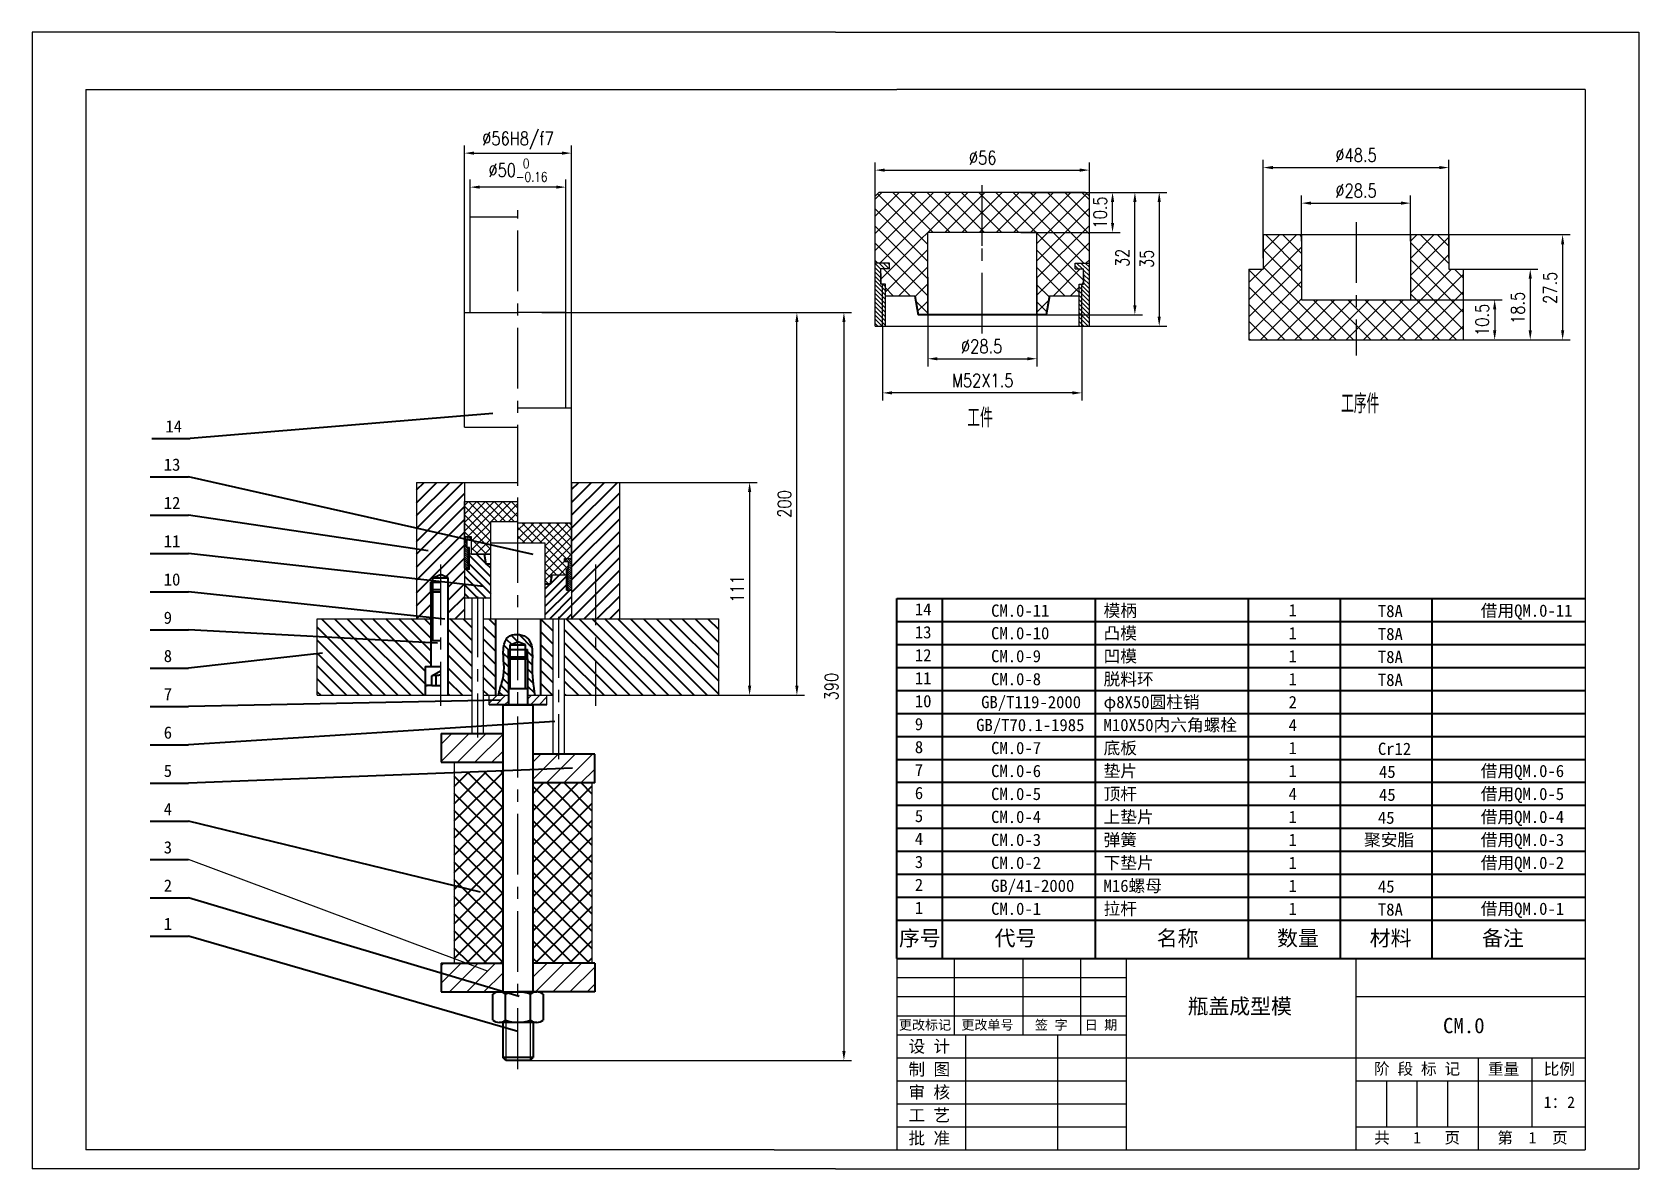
# Model space of a CAD drawing. Extents: x -23172 to -18855, y 7404 to 10591.
# Drawn here: x -21210.8 to -20790.8, y 9597.4 to 9894.4 of the extents above; entities that cross this region are included whole.
import ezdxf
from ezdxf.enums import TextEntityAlignment as Align

# ---------------------------------------------------------------- set-up
doc = ezdxf.new("R2010")
doc.units = 0
doc.header["$LTSCALE"] = 10
doc.linetypes.add('CENTER', pattern=[50.8, 31.75, -6.35, 6.35, -6.35])
doc.linetypes.add('DASHED', pattern=[0.75, 0.5, -0.25])
doc.layers.get('DEFPOINTS').update_dxf_attribs({"linetype": 'CONTINUOUS'})
for name, color, linetype in [('2细线层', 3, 'CONTINUOUS'), ('3中心线层', 1, 'CENTER'), ('4虚线层', 6, 'DASHED'), ('5剖面线层', 2, 'CONTINUOUS'), ('6文字层', 3, 'CONTINUOUS'), ('7标注层', 4, 'CONTINUOUS'), ('CONT', 3, 'CONTINUOUS'), ('TEXT', 1, 'CONTINUOUS')]:
    doc.layers.add(name, color=color, linetype=linetype)
doc.layers.add('YELLOW', color=2, linetype='CONTINUOUS', lineweight=40)
doc.styles.add('CHINA1', font='')
doc.styles.add('PC_TEXTSTYLE', font='txt.shx', dxfattribs={"width": 0.8, "bigfont": 'hzfs.shx'})
doc.styles.get('CHINA1').set_extended_font_data('SimSun')
doc.dimstyles.new('TH_GBDIM', dxfattribs={"dimtxt": 3.5, "dimasz": 2.5, "dimexe": 2, "dimexo": 0, "dimgap": 1.5, "dimtad": 1, "dimdec": 1, "dimzin": 0, "dimdsep": 46, "dimtxsty": 'PC_TEXTSTYLE', "dimcen": 2.5, "dimadec": 0, "dimazin": 0, "dimtfac": 0.714286, "dimtdec": 4, "dimtmove": 0, "dimatfit": 3, "dimfxl": 1, "dimtolj": 1, "dimtzin": 0, "dimarcsym": 0})
pattern_1 = [(315, (1285.4102, 192.25645), (0.561266008, 0.561266008), [])]

msp = doc.modelspace()

# ---------------------------------------------------------------- texts
at = {"layer": '6文字层', "lineweight": 40, "ltscale": 7, "style": 'PC_TEXTSTYLE', "width": 0.667}
for s, p in [('工序件', (-20868.64, 9794.84)), ('工件', (-20966.35, 9791.17))]:
    msp.add_text(s, height=5, dxfattribs=at).set_placement(p)
at = {"layer": 'TEXT', "lineweight": 40, "style": 'CHINA1'}
for s, p in [('14', (-21175.96, 9789.84)), ('14', (-21175.96, 9789.84)), ('13', (-21176.39, 9779.84)), ('13', (-21176.39, 9779.84)), ('12', (-21176.39, 9769.84)), ('12', (-21176.39, 9769.84)), ('11', (-21176.39, 9759.84)), ('11', (-21176.39, 9759.84)), ('10', (-21176.39, 9749.84)), ('10', (-21176.39, 9749.84)), ('14', (-20980.05, 9742.04)), ('CM.0-11', (-20960.12, 9741.69)), ('模柄', (-20930.71, 9741.69)), ('1', (-20882.34, 9741.8)), ('T8A', (-20859.01, 9741.59)), ('借用QM.0-11', (-20832.12, 9741.69)), ('9', (-21176.39, 9739.84)), ('9', (-21176.39, 9739.84)), ('13', (-20980.05, 9736.04)), ('CM.0-10', (-20960.12, 9735.8)), ('凸模', (-20930.71, 9735.8)), ('1', (-20882.34, 9735.8)), ('T8A', (-20859.01, 9735.59)), ('8', (-21176.39, 9729.84)), ('8', (-21176.39, 9729.84)), ('12', (-20980.05, 9730.04)), ('CM.0-9', (-20960.12, 9729.8)), ('凹模', (-20930.71, 9729.8)), ('1', (-20882.34, 9729.8)), ('T8A', (-20859.01, 9729.59)), ('脱料环', (-20930.71, 9723.8)), ('11', (-20980.05, 9724.04)), ('CM.0-8', (-20960.12, 9723.8)), ('1', (-20882.34, 9723.8)), ('T8A', (-20859.01, 9723.59)), ('7', (-21176.39, 9719.84)), ('7', (-21176.39, 9719.84)), ('10', (-20980.05, 9718.04)), ('GB/T119-2000', (-20962.72, 9717.8)), ('φ8X50圆柱销', (-20930.71, 9717.8)), ('2', (-20882.34, 9717.8)), ('9', (-20980.05, 9712.04)), ('GB/T70.1-1985', (-20964.02, 9711.8)), ('M10X50内六角螺栓', (-20930.71, 9711.8)), ('4', (-20882.34, 9711.8)), ('6', (-21176.39, 9709.84)), ('6', (-21176.39, 9709.84)), ('8', (-20980.05, 9706.04)), ('CM.0-7', (-20960.12, 9705.8)), ('底板', (-20930.71, 9705.8)), ('1', (-20882.34, 9705.8)), ('Cr12', (-20859.01, 9705.59)), ('5', (-21176.39, 9699.84)), ('5', (-21176.39, 9699.84)), ('7', (-20980.05, 9700.04)), ('CM.0-6', (-20960.12, 9699.8)), ('垫片', (-20930.71, 9699.8)), ('1', (-20882.34, 9699.8)), ('1', (-20882.34, 9699.8)), ('45', (-20858.72, 9699.59)), ('借用QM.0-6', (-20832.12, 9699.8)), ('6', (-20980.05, 9694.04)), ('CM.0-5', (-20960.12, 9693.8)), ('顶杆', (-20930.71, 9693.8)), ('4', (-20882.34, 9693.8)), ('45', (-20858.72, 9693.59)), ('借用QM.0-5', (-20832.12, 9693.8)), ('4', (-21176.39, 9689.84)), ('4', (-21176.39, 9689.84)), ('5', (-20980.05, 9688.04)), ('CM.0-4', (-20960.12, 9687.8)), ('上垫片', (-20930.71, 9687.8)), ('1', (-20882.34, 9687.8)), ('45', (-20859.01, 9687.59)), ('借用QM.0-4', (-20832.12, 9687.8)), ('弹簧', (-20930.71, 9681.8)), ('聚安脂', (-20862.64, 9681.8)), ('借用QM.0-3', (-20832.12, 9681.8)), ('3', (-21176.39, 9679.84)), ('3', (-21176.39, 9679.84)), ('4', (-20980.05, 9682.04)), ('CM.0-3', (-20960.12, 9681.8)), ('1', (-20882.34, 9681.8)), ('3', (-20980.05, 9676.04)), ('CM.0-2', (-20960.12, 9675.8)), ('下垫片', (-20930.71, 9675.8)), ('1', (-20882.34, 9675.8)), ('借用QM.0-2', (-20832.12, 9675.8)), ('2', (-21176.39, 9669.84)), ('2', (-21176.39, 9669.84)), ('2', (-20980.05, 9670.04)), ('GB/41-2000', (-20960.12, 9669.8)), ('M16螺母', (-20930.71, 9669.8)), ('1', (-20882.34, 9669.8)), ('45', (-20859.01, 9669.59)), ('1', (-20980.05, 9664.04)), ('CM.0-1', (-20960.12, 9663.8)), ('拉杆', (-20930.71, 9663.8)), ('1', (-20882.34, 9663.8)), ('T8A', (-20859.01, 9663.59)), ('借用QM.0-1', (-20832.12, 9663.8)), ('1', (-21176.39, 9659.84)), ('1', (-21176.39, 9659.84))]:
    msp.add_text(s, height=3.2, dxfattribs=at).set_placement(p)
for s, p in [('序号', (-20978.74, 9655.71)), ('代号', (-20953.74, 9655.71)), ('名称', (-20911.36, 9655.71)), ('数量', (-20879.91, 9655.71)), ('材料', (-20855.69, 9655.71)), ('备注', (-20826.33, 9655.71))]:
    msp.add_text(s, height=4, dxfattribs=at).set_placement(p, align=Align.CENTER)
at = {"layer": 'TEXT', "lineweight": -3, "style": 'CHINA1'}
for s, height, p in [('瓶盖成型模', 4, (-20895.12, 9637.92)), ('更改标记', 2.5, (-20977.39, 9633.8)), ('更改单号', 2.5, (-20961.07, 9633.8)), ('签 字', 2.5, (-20944.39, 9633.8)), ('日 期', 2.5, (-20931.37, 9633.8)), ('CM.0', 4, (-20836.55, 9632.87)), ('阶 段 标 记', 3, (-20848.76, 9622.08)), ('重量', 3, (-20826.14, 9622.03)), ('比例', 3, (-20811.58, 9622.03)), ('1：2', 3, (-20811.58, 9613.34)), ('共   1   页', 3, (-20848.76, 9604.08)), ('第  1  页', 3, (-20818.59, 9604.08))]:
    msp.add_text(s, height=height, dxfattribs=at).set_placement(p, align=Align.CENTER)
for s, p in [('设 计', (-20981.72, 9627.85)), ('制 图', (-20981.72, 9621.85)), ('审 核', (-20981.72, 9615.85)), ('工 艺', (-20981.72, 9609.85)), ('批 准', (-20981.72, 9603.85))]:
    msp.add_text(s, height=3.2, dxfattribs=at).set_placement(p)

# ---------------------------------------------------------------- blocks, each defined once
blk = doc.blocks.new('*D102')
at = {"layer": '7标注层', "color": 0, "lineweight": -2, "ltscale": 0.5}
for p, q in [((-20888.97, 9835.4), (-20888.97, 9861.05)), ((-20886.47, 9859.05), (-20842.97, 9859.05)), ((-20840.47, 9835.4), (-20840.47, 9861.05))]:
    blk.add_line(p, q, dxfattribs=at)
at = {"layer": '7标注层', "color": 0, "lineweight": -3, "ltscale": 0.5}
for points in [[(-20886.47, 9859.47), (-20886.47, 9858.63), (-20888.97, 9859.05)], [(-20842.97, 9859.47), (-20842.97, 9858.63), (-20840.47, 9859.05)]]:
    blk.add_solid(points, dxfattribs=at)
at = {"layer": 'DEFPOINTS', "color": 0, "lineweight": -3, "ltscale": 0.5}
for p in [(-20840.47, 9859.05), (-20888.97, 9835.4), (-20840.47, 9835.4)]:
    blk.add_point(p, dxfattribs=at)
at = {"layer": '7标注层', "color": 0, "lineweight": -3, "ltscale": 0.5, "insert": (-20864.72, 9862.3), "char_height": 3.5, "attachment_point": 5, "style": 'PC_TEXTSTYLE'}
blk.add_mtext('\\A1;%%c48.5{}{}', dxfattribs=at)
blk = doc.blocks.new('*D103')
at = {"layer": '7标注层', "color": 0, "lineweight": -2, "ltscale": 0.5}
for p, q in [((-20854.45, 9841.52), (-20808.72, 9841.52)), ((-20810.72, 9839.02), (-20810.72, 9816.52)), ((-20854.45, 9814.02), (-20808.72, 9814.02))]:
    blk.add_line(p, q, dxfattribs=at)
at = {"layer": '7标注层', "color": 0, "lineweight": -3, "ltscale": 0.5}
for points in [[(-20811.13, 9839.02), (-20810.3, 9839.02), (-20810.72, 9841.52)], [(-20811.13, 9816.52), (-20810.3, 9816.52), (-20810.72, 9814.02)]]:
    blk.add_solid(points, dxfattribs=at)
at = {"layer": 'DEFPOINTS', "color": 0, "lineweight": -3, "ltscale": 0.5}
for p in [(-20854.45, 9841.52), (-20854.45, 9814.02), (-20810.72, 9814.02)]:
    blk.add_point(p, dxfattribs=at)
at = {"layer": '7标注层', "color": 0, "lineweight": -3, "ltscale": 0.5, "insert": (-20813.97, 9827.64), "char_height": 3.5, "attachment_point": 5, "rotation": 90, "style": 'PC_TEXTSTYLE'}
blk.add_mtext('\\A1;27.5{}{}', dxfattribs=at)
blk = doc.blocks.new('*D104')
at = {"layer": '7标注层', "color": 0, "lineweight": -2, "ltscale": 0.5}
for p, q in [((-20836.72, 9832.52), (-20817.18, 9832.52)), ((-20819.18, 9830.02), (-20819.18, 9816.52)), ((-20836.72, 9814.02), (-20817.18, 9814.02))]:
    blk.add_line(p, q, dxfattribs=at)
at = {"layer": '7标注层', "color": 0, "lineweight": -3, "ltscale": 0.5}
for points in [[(-20819.6, 9830.02), (-20818.77, 9830.02), (-20819.18, 9832.52)], [(-20819.6, 9816.52), (-20818.77, 9816.52), (-20819.18, 9814.02)]]:
    blk.add_solid(points, dxfattribs=at)
at = {"layer": 'DEFPOINTS', "color": 0, "lineweight": -3, "ltscale": 0.5}
for p in [(-20836.72, 9832.52), (-20836.72, 9814.02), (-20819.18, 9814.02)]:
    blk.add_point(p, dxfattribs=at)
at = {"layer": '7标注层', "color": 0, "lineweight": -3, "ltscale": 0.5, "insert": (-20822.43, 9822.4), "char_height": 3.5, "attachment_point": 5, "rotation": 90, "style": 'PC_TEXTSTYLE'}
blk.add_mtext('\\A1;18.5{}{}', dxfattribs=at)
blk = doc.blocks.new('*D105')
at = {"layer": '7标注层', "color": 0, "lineweight": -2, "ltscale": 0.5}
for p, q in [((-20878.97, 9839.83), (-20878.97, 9851.76)), ((-20876.47, 9849.76), (-20852.97, 9849.76)), ((-20850.47, 9839.83), (-20850.47, 9851.76))]:
    blk.add_line(p, q, dxfattribs=at)
at = {"layer": '7标注层', "color": 0, "lineweight": -3, "ltscale": 0.5}
for points in [[(-20876.47, 9850.18), (-20876.47, 9849.34), (-20878.97, 9849.76)], [(-20852.97, 9850.18), (-20852.97, 9849.34), (-20850.47, 9849.76)]]:
    blk.add_solid(points, dxfattribs=at)
at = {"layer": 'DEFPOINTS', "color": 0, "lineweight": -3, "ltscale": 0.5}
for p in [(-20850.47, 9849.76), (-20878.97, 9839.83), (-20850.47, 9839.83)]:
    blk.add_point(p, dxfattribs=at)
at = {"layer": '7标注层', "color": 0, "lineweight": -3, "ltscale": 0.5, "insert": (-20864.72, 9853.01), "char_height": 3.5, "attachment_point": 5, "style": 'PC_TEXTSTYLE'}
blk.add_mtext('\\A1;%%c28.5{}{}', dxfattribs=at)
blk = doc.blocks.new('*D108')
at = {"layer": '7标注层', "color": 0, "lineweight": -2, "ltscale": 0.5}
for p, q in [((-20988.48, 9817.58), (-20988.48, 9798.18)), ((-20936.38, 9817.58), (-20936.38, 9798.18)), ((-20938.88, 9800.18), (-20985.98, 9800.18))]:
    blk.add_line(p, q, dxfattribs=at)
at = {"layer": '7标注层', "color": 0, "lineweight": -3, "ltscale": 0.5}
for points in [[(-20985.98, 9800.6), (-20985.98, 9799.76), (-20988.48, 9800.18)], [(-20938.88, 9800.6), (-20938.88, 9799.76), (-20936.38, 9800.18)]]:
    blk.add_solid(points, dxfattribs=at)
at = {"layer": 'DEFPOINTS', "color": 0, "lineweight": -3, "ltscale": 0.5}
for p in [(-20988.48, 9817.58), (-20936.38, 9817.58), (-20988.48, 9800.18)]:
    blk.add_point(p, dxfattribs=at)
at = {"layer": '7标注层', "color": 0, "lineweight": -3, "ltscale": 0.5, "insert": (-20962.31, 9803.43), "char_height": 3.5, "attachment_point": 5, "style": 'PC_TEXTSTYLE'}
blk.add_mtext('\\A1;M52X1.5{}{}', dxfattribs=at)
blk = doc.blocks.new('*D107')
at = {"layer": '7标注层', "color": 0, "lineweight": -2, "ltscale": 0.5}
for p, q in [((-20976.68, 9830.41), (-20976.68, 9807.1)), ((-20948.18, 9830.41), (-20948.18, 9807.1)), ((-20974.18, 9809.1), (-20950.68, 9809.1))]:
    blk.add_line(p, q, dxfattribs=at)
at = {"layer": '7标注层', "color": 0, "lineweight": -3, "ltscale": 0.5}
for points in [[(-20974.18, 9809.51), (-20974.18, 9808.68), (-20976.68, 9809.1)], [(-20950.68, 9809.51), (-20950.68, 9808.68), (-20948.18, 9809.1)]]:
    blk.add_solid(points, dxfattribs=at)
at = {"layer": 'DEFPOINTS', "color": 0, "lineweight": -3, "ltscale": 0.5}
for p in [(-20976.68, 9830.41), (-20948.18, 9830.41), (-20948.18, 9809.1)]:
    blk.add_point(p, dxfattribs=at)
at = {"layer": '7标注层', "color": 0, "lineweight": -3, "ltscale": 0.5, "insert": (-20962.59, 9812.35), "char_height": 3.5, "attachment_point": 5, "style": 'PC_TEXTSTYLE'}
blk.add_mtext('\\A1;%%c28.5{}{}', dxfattribs=at)
blk = doc.blocks.new('*D106')
at = {"layer": '7标注层', "color": 0, "lineweight": -2, "ltscale": 0.5}
for p, q in [((-20990.43, 9844.27), (-20990.43, 9860.38)), ((-20987.93, 9858.38), (-20936.93, 9858.38)), ((-20934.43, 9844.27), (-20934.43, 9860.38))]:
    blk.add_line(p, q, dxfattribs=at)
at = {"layer": '7标注层', "color": 0, "lineweight": -3, "ltscale": 0.5}
for points in [[(-20987.93, 9858.8), (-20987.93, 9857.97), (-20990.43, 9858.38)], [(-20936.93, 9858.8), (-20936.93, 9857.97), (-20934.43, 9858.38)]]:
    blk.add_solid(points, dxfattribs=at)
at = {"layer": 'DEFPOINTS', "color": 0, "lineweight": -3, "ltscale": 0.5}
for p in [(-20934.43, 9858.38), (-20990.43, 9844.27), (-20934.43, 9844.27)]:
    blk.add_point(p, dxfattribs=at)
at = {"layer": '7标注层', "color": 0, "lineweight": -3, "ltscale": 0.5, "insert": (-20962.31, 9861.63), "char_height": 3.5, "attachment_point": 5, "style": 'PC_TEXTSTYLE'}
blk.add_mtext('\\A1;%%c56{}{}', dxfattribs=at)
blk = doc.blocks.new('*D110')
at = {"layer": '7标注层', "color": 0, "lineweight": -2, "ltscale": 0.5}
for p, q in [((-20851.18, 9824.52), (-20826.48, 9824.52)), ((-20828.48, 9822.02), (-20828.48, 9816.52)), ((-20851.18, 9814.02), (-20826.48, 9814.02))]:
    blk.add_line(p, q, dxfattribs=at)
at = {"layer": '7标注层', "color": 0, "lineweight": -3, "ltscale": 0.5}
for points in [[(-20828.9, 9822.02), (-20828.06, 9822.02), (-20828.48, 9824.52)], [(-20828.9, 9816.52), (-20828.06, 9816.52), (-20828.48, 9814.02)]]:
    blk.add_solid(points, dxfattribs=at)
at = {"layer": 'DEFPOINTS', "color": 0, "lineweight": -3, "ltscale": 0.5}
for p in [(-20851.18, 9824.52), (-20851.18, 9814.02), (-20828.48, 9814.02)]:
    blk.add_point(p, dxfattribs=at)
at = {"layer": '7标注层', "color": 0, "lineweight": -3, "ltscale": 0.5, "insert": (-20831.73, 9819.27), "char_height": 3.5, "attachment_point": 5, "rotation": 90, "style": 'PC_TEXTSTYLE'}
blk.add_mtext('\\A1;10.5{}{}', dxfattribs=at)
blk = doc.blocks.new('*D183')
at = {"layer": '7标注层', "color": 0, "lineweight": -2, "ltscale": 0.5}
for p, q in [((-20938.5, 9852.58), (-20914.17, 9852.58)), ((-20916.17, 9850.08), (-20916.17, 9820.08)), ((-20938.5, 9817.58), (-20914.17, 9817.58))]:
    blk.add_line(p, q, dxfattribs=at)
at = {"layer": '7标注层', "color": 0, "lineweight": -3, "ltscale": 0.5}
for points in [[(-20916.59, 9850.08), (-20915.76, 9850.08), (-20916.17, 9852.58)], [(-20916.59, 9820.08), (-20915.76, 9820.08), (-20916.17, 9817.58)]]:
    blk.add_solid(points, dxfattribs=at)
at = {"layer": 'DEFPOINTS', "color": 0, "lineweight": -3, "ltscale": 0.5}
for p in [(-20938.5, 9852.58), (-20938.5, 9817.58), (-20916.17, 9817.58)]:
    blk.add_point(p, dxfattribs=at)
at = {"layer": '7标注层', "color": 0, "lineweight": -3, "ltscale": 0.5, "insert": (-20919.42, 9835.21), "char_height": 3.5, "attachment_point": 5, "rotation": 90, "style": 'PC_TEXTSTYLE'}
blk.add_mtext('\\A1;35{}{}', dxfattribs=at)
blk = doc.blocks.new('*D184')
at = {"layer": '7标注层', "color": 0, "lineweight": -2, "ltscale": 0.5}
for p, q in [((-20952.39, 9852.58), (-20920.53, 9852.58)), ((-20922.53, 9823.08), (-20922.53, 9850.08)), ((-20952.39, 9820.58), (-20920.53, 9820.58))]:
    blk.add_line(p, q, dxfattribs=at)
at = {"layer": '7标注层', "color": 0, "lineweight": -3, "ltscale": 0.5}
for points in [[(-20922.95, 9850.08), (-20922.11, 9850.08), (-20922.53, 9852.58)], [(-20922.95, 9823.08), (-20922.11, 9823.08), (-20922.53, 9820.58)]]:
    blk.add_solid(points, dxfattribs=at)
at = {"layer": 'DEFPOINTS', "color": 0, "lineweight": -3, "ltscale": 0.5}
for p in [(-20952.39, 9852.58), (-20922.53, 9852.58), (-20952.39, 9820.58)]:
    blk.add_point(p, dxfattribs=at)
at = {"layer": '7标注层', "color": 0, "lineweight": -3, "ltscale": 0.5, "insert": (-20925.78, 9835.47), "char_height": 3.5, "attachment_point": 5, "rotation": 90, "style": 'PC_TEXTSTYLE'}
blk.add_mtext('\\A1;32{}{}', dxfattribs=at)
blk = doc.blocks.new('*D185')
at = {"layer": '7标注层', "color": 0, "lineweight": -2, "ltscale": 0.5}
for p, q in [((-20952.36, 9852.58), (-20926.37, 9852.58)), ((-20928.37, 9844.58), (-20928.37, 9850.08)), ((-20952.36, 9842.08), (-20926.37, 9842.08))]:
    blk.add_line(p, q, dxfattribs=at)
at = {"layer": '7标注层', "color": 0, "lineweight": -3, "ltscale": 0.5}
for points in [[(-20928.78, 9850.08), (-20927.95, 9850.08), (-20928.37, 9852.58)], [(-20928.78, 9844.58), (-20927.95, 9844.58), (-20928.37, 9842.08)]]:
    blk.add_solid(points, dxfattribs=at)
at = {"layer": 'DEFPOINTS', "color": 0, "lineweight": -3, "ltscale": 0.5}
for p in [(-20952.36, 9852.58), (-20928.37, 9852.58), (-20952.36, 9842.08)]:
    blk.add_point(p, dxfattribs=at)
at = {"layer": '7标注层', "color": 0, "lineweight": -3, "ltscale": 0.5, "insert": (-20931.62, 9847.33), "char_height": 3.5, "attachment_point": 5, "rotation": 90, "style": 'PC_TEXTSTYLE'}
blk.add_mtext('\\A1;10.5{}{}', dxfattribs=at)
blk = doc.blocks.new('*D187')
at = {"layer": '7标注层', "color": 0, "lineweight": -2, "ltscale": 0.5}
for p, q in [((-21097.79, 9794), (-21097.79, 9864.82)), ((-21095.29, 9862.82), (-21072.29, 9862.82)), ((-21069.79, 9794), (-21069.79, 9864.82))]:
    blk.add_line(p, q, dxfattribs=at)
at = {"layer": '7标注层', "color": 0, "lineweight": -3, "ltscale": 0.5}
for points in [[(-21095.29, 9863.24), (-21095.29, 9862.41), (-21097.79, 9862.82)], [(-21072.29, 9863.24), (-21072.29, 9862.41), (-21069.79, 9862.82)]]:
    blk.add_solid(points, dxfattribs=at)
at = {"layer": 'DEFPOINTS', "color": 0, "lineweight": -3, "ltscale": 0.5}
for p in [(-21069.79, 9862.82), (-21097.79, 9794), (-21069.79, 9794)]:
    blk.add_point(p, dxfattribs=at)
at = {"layer": '7标注层', "color": 0, "lineweight": -3, "ltscale": 0.5, "insert": (-21083.79, 9866.07), "char_height": 3.5, "attachment_point": 5, "style": 'PC_TEXTSTYLE'}
blk.add_mtext('\\A1;%%c56{}{H8/f7}', dxfattribs=at)
blk = doc.blocks.new('*D186')
at = {"layer": '7标注层', "color": 0, "lineweight": -2, "ltscale": 0.5}
for p, q in [((-21096.29, 9846.21), (-21096.29, 9855.94)), ((-21073.79, 9853.94), (-21093.79, 9853.94)), ((-21071.29, 9821.16), (-21071.29, 9855.94))]:
    blk.add_line(p, q, dxfattribs=at)
at = {"layer": '7标注层', "color": 0, "lineweight": -3, "ltscale": 0.5}
for points in [[(-21093.79, 9854.36), (-21093.79, 9853.53), (-21096.29, 9853.94)], [(-21073.79, 9854.36), (-21073.79, 9853.53), (-21071.29, 9853.94)]]:
    blk.add_solid(points, dxfattribs=at)
at = {"layer": 'DEFPOINTS', "color": 0, "lineweight": -3, "ltscale": 0.5}
for p in [(-21096.29, 9853.94), (-21096.29, 9846.21), (-21071.29, 9821.16)]:
    blk.add_point(p, dxfattribs=at)
at = {"layer": '7标注层', "color": 0, "lineweight": -3, "ltscale": 0.5, "insert": (-21083.79, 9858.36), "char_height": 3.5, "attachment_point": 5, "style": 'PC_TEXTSTYLE'}
blk.add_mtext('\\A1;%%c50{}{\\H0.7143x;\\S 0^ -0.16;}', dxfattribs=at)
blk = doc.blocks.new('*D188')
at = {"layer": '7标注层', "color": 0, "lineweight": -2, "ltscale": 0.5}
for p, q in [((-21077.54, 9821.16), (-20996.59, 9821.16)), ((-20998.59, 9818.66), (-20998.59, 9628.21)), ((-21080.59, 9625.71), (-20996.59, 9625.71))]:
    blk.add_line(p, q, dxfattribs=at)
at = {"layer": '7标注层', "color": 0, "lineweight": -3, "ltscale": 0.5}
for points in [[(-20999, 9818.66), (-20998.17, 9818.66), (-20998.59, 9821.16)], [(-20999, 9628.21), (-20998.17, 9628.21), (-20998.59, 9625.71)]]:
    blk.add_solid(points, dxfattribs=at)
at = {"layer": 'DEFPOINTS', "color": 0, "lineweight": -3, "ltscale": 0.5}
for p in [(-21077.54, 9821.16), (-21080.59, 9625.71), (-20998.59, 9625.71)]:
    blk.add_point(p, dxfattribs=at)
at = {"layer": '7标注层', "color": 0, "lineweight": -3, "ltscale": 0.5, "insert": (-21001.84, 9723.43), "char_height": 3.5, "attachment_point": 5, "rotation": 90, "style": 'PC_TEXTSTYLE'}
blk.add_mtext('\\A1;390{}{}', dxfattribs=at)
blk = doc.blocks.new('*D189')
at = {"layer": '7标注层', "color": 0, "lineweight": -2, "ltscale": 0.5}
for p, q in [((-21039.86, 9821.16), (-21008.88, 9821.16)), ((-21010.88, 9723.66), (-21010.88, 9818.66)), ((-21039.86, 9721.16), (-21008.88, 9721.16))]:
    blk.add_line(p, q, dxfattribs=at)
at = {"layer": '7标注层', "color": 0, "lineweight": -3, "ltscale": 0.5}
for points in [[(-21011.3, 9818.66), (-21010.46, 9818.66), (-21010.88, 9821.16)], [(-21011.3, 9723.66), (-21010.46, 9723.66), (-21010.88, 9721.16)]]:
    blk.add_solid(points, dxfattribs=at)
at = {"layer": 'DEFPOINTS', "color": 0, "lineweight": -3, "ltscale": 0.5}
for p in [(-21039.86, 9821.16), (-21010.88, 9821.16), (-21039.86, 9721.16)]:
    blk.add_point(p, dxfattribs=at)
at = {"layer": '7标注层', "color": 0, "lineweight": -3, "ltscale": 0.5, "insert": (-21014.13, 9771.16), "char_height": 3.5, "attachment_point": 5, "rotation": 90, "style": 'PC_TEXTSTYLE'}
blk.add_mtext('\\A1;200{}{}', dxfattribs=at)
blk = doc.blocks.new('*D190')
at = {"layer": '7标注层', "color": 0, "lineweight": -2, "ltscale": 0.5}
for p, q in [((-21060.75, 9776.8), (-21021.24, 9776.8)), ((-21023.24, 9774.3), (-21023.24, 9723.66)), ((-21060.75, 9721.16), (-21021.24, 9721.16))]:
    blk.add_line(p, q, dxfattribs=at)
at = {"layer": '7标注层', "color": 0, "lineweight": -3, "ltscale": 0.5}
for points in [[(-21023.66, 9774.3), (-21022.82, 9774.3), (-21023.24, 9776.8)], [(-21023.66, 9723.66), (-21022.82, 9723.66), (-21023.24, 9721.16)]]:
    blk.add_solid(points, dxfattribs=at)
at = {"layer": 'DEFPOINTS', "color": 0, "lineweight": -3, "ltscale": 0.5}
for p in [(-21060.75, 9776.8), (-21060.75, 9721.16), (-21023.24, 9721.16)]:
    blk.add_point(p, dxfattribs=at)
at = {"layer": '7标注层', "color": 0, "lineweight": -3, "ltscale": 0.5, "insert": (-21026.49, 9748.98), "char_height": 3.5, "attachment_point": 5, "rotation": 90, "style": 'PC_TEXTSTYLE'}
blk.add_mtext('\\A1;111{}{}', dxfattribs=at)

# ---------------------------------------------------------------- dimensions: what is measured, and where the dimension line sits
at = {"layer": '7标注层', "lineweight": -3, "ltscale": 0.5}
for base, p1, p2, angle, text, picture, middle in [((-21069.79, 9862.82), (-21097.79, 9794), (-21069.79, 9794), 180, '%%c56{}{H8/f7}', '*D187', (-21083.79, 9866.07)), ((-20840.47, 9859.05), (-20888.97, 9835.4), (-20840.47, 9835.4), 180, '%%c<>{}{}', '*D102', (-20864.72, 9862.3)), ((-20850.47, 9849.76), (-20878.97, 9839.83), (-20850.47, 9839.83), 180, '%%c<>{}{}', '*D105', (-20864.72, 9853.01)), ((-20928.37, 9852.58), (-20952.36, 9842.08), (-20952.36, 9852.58), 270, '<>{}{}', '*D185', (-20931.62, 9847.33)), ((-20828.48, 9814.02), (-20851.18, 9824.52), (-20851.18, 9814.02), 90, '<>{}{}', '*D110', (-20831.73, 9819.27)), ((-20998.59, 9625.71), (-21077.54, 9821.16), (-21080.59, 9625.71), 90, '390{}{}', '*D188', (-21001.84, 9723.43)), ((-21010.88, 9821.16), (-21039.86, 9721.16), (-21039.86, 9821.16), 270, '200{}{}', '*D189', (-21014.13, 9771.16)), ((-21023.24, 9721.16), (-21060.75, 9776.8), (-21060.75, 9721.16), 90, '111{}{}', '*D190', (-21026.49, 9748.98))]:
    dim = msp.add_linear_dim(base=base, p1=p1, p2=p2, angle=angle, text=text, dimstyle='TH_GBDIM', override={"dimgap": 1.5, "dimtad": 1, "dimjust": 0, "dimdec": 1, "dimlfac": 1, "dimse1": 0, "dimse2": 0, "dimsd1": 0, "dimsd2": 0}, dxfattribs=at)
    dim.commit()
    dim.dimension.update_dxf_attribs({"geometry": picture, "text_midpoint": middle})
dim = msp.add_linear_dim(base=(-21096.29, 9853.94), p1=(-21071.29, 9821.16), p2=(-21096.29, 9846.21), text='%%c50{}{\\H0.7143x;\\S 0^ -0.16;}', dimstyle='TH_GBDIM', override={"dimgap": 1.5, "dimtad": 1, "dimjust": 0, "dimdec": 1, "dimlfac": 1, "dimse1": 0, "dimse2": 0, "dimsd1": 0, "dimsd2": 0}, dxfattribs=at)
dim.commit()
dim.dimension.update_dxf_attribs({"geometry": '*D186', "text_midpoint": (-21083.79, 9858.36)})
for base, p1, p2, angle, text, picture, middle in [((-20934.43, 9858.38), (-20990.43, 9844.27), (-20934.43, 9844.27), 180, '%%c56{}{}', '*D106', (-20962.31, 9858.38)), ((-20922.53, 9852.58), (-20952.39, 9820.58), (-20952.39, 9852.58), 270, '32{}{}', '*D184', (-20922.53, 9835.47)), ((-20916.17, 9817.58), (-20938.5, 9852.58), (-20938.5, 9817.58), 90, '35{}{}', '*D183', (-20916.17, 9835.21)), ((-20810.72, 9814.02), (-20854.45, 9841.52), (-20854.45, 9814.02), 90, '<>{}{}', '*D103', (-20810.72, 9827.64)), ((-20819.18, 9814.02), (-20836.72, 9832.52), (-20836.72, 9814.02), 90, '<>{}{}', '*D104', (-20819.18, 9822.4)), ((-20948.18, 9809.1), (-20976.68, 9830.41), (-20948.18, 9830.41), 180, '%%c<>{}{}', '*D107', (-20962.59, 9809.1))]:
    dim = msp.add_linear_dim(base=base, p1=p1, p2=p2, angle=angle, text=text, dimstyle='TH_GBDIM', override={"dimgap": 1.5, "dimtad": 1, "dimjust": 0, "dimdec": 1, "dimlfac": 1, "dimse1": 0, "dimse2": 0, "dimsd1": 0, "dimsd2": 0}, dxfattribs=at)
    dim.commit()
    dim.dimension.update_dxf_attribs({"geometry": picture, "text_midpoint": middle, "dimtype": 160})
dim = msp.add_linear_dim(base=(-20988.48, 9800.18), p1=(-20936.38, 9817.58), p2=(-20988.48, 9817.58), text='M52X1.5{}{}', dimstyle='TH_GBDIM', dxfattribs=at)
dim.commit()
dim.dimension.update_dxf_attribs({"geometry": '*D108', "text_midpoint": (-20962.31, 9800.18), "dimtype": 160})

# ---------------------------------------------------------------- hatches: boundary and pattern name
at = {"layer": '2细线层', "lineweight": 40}
h = msp.add_hatch(dxfattribs=at)
h.set_pattern_fill('ANSI31', color=256, scale=0.75, style=0)
h.set_pattern_definition([(45, (-10349.7884, 4751.4191), (-1.683798, 1.683798), [])])
h.paths.add_polyline_path([(-21057.29, 9776.8), (-21069.79, 9776.8), (-21069.79, 9766.06), (-21069.79, 9741.16), (-21057.29, 9741.16)])
h.paths.add_polyline_path([(-21097.79, 9776.8), (-21110.29, 9776.8), (-21110.29, 9741.16), (-21106.54, 9741.16), (-21106.54, 9748.22), (-21106.54, 9750.72), (-21106.04, 9750.72), (-21106.04, 9751.88), (-21104.04, 9752.74), (-21102.04, 9751.88), (-21102.04, 9741.16), (-21097.79, 9741.16)])
h.paths.add_polyline_path([(-21106.04, 9750.72), (-21106.54, 9750.72), (-21106.54, 9748.22), (-21106.04, 9748.72)], flags=17)
h = msp.add_hatch(dxfattribs=at)
h.set_pattern_fill('ANSI31', color=256, scale=0.5, style=0)
h.set_pattern_definition([(135, (-31817.7853, 4756.8133), (1.12253202, 1.12253202), [])])
h.paths.add_polyline_path([(-21096.44, 9754.05), (-21096.44, 9758.05), (-21092.6, 9758.05), (-21092.16, 9755.55), (-21090.91, 9755.55), (-21090.91, 9746.55), (-21097.79, 9746.55), (-21097.79, 9754.05)])
h = msp.add_hatch(dxfattribs=at)
h.set_pattern_fill('ANSI31', color=256, scale=0.5, style=0)
h.set_pattern_definition([(45, (-10349.7884, 4751.4191), (-1.12253202, 1.12253202), [])])
h.paths.add_polyline_path([(-21071.14, 9748.66), (-21071.14, 9752.66), (-21074.97, 9752.66), (-21075.41, 9750.16), (-21076.66, 9750.16), (-21076.66, 9741.16), (-21069.79, 9741.16), (-21069.79, 9748.66)])
h = msp.add_hatch(dxfattribs=at)
h.set_pattern_fill('ANSI31', color=256, scale=0.75, angle=270, style=0)
h.set_pattern_definition([(315, (-10349.7884, 4751.4191), (1.683798, 1.683798), [])])
h.paths.add_polyline_path([(-21031.29, 9721.16), (-21031.29, 9741.16), (-21063.54, 9741.16), (-21063.54, 9721.16)])
h.paths.add_polyline_path([(-21071.72, 9721.16), (-21063.54, 9721.16), (-21063.54, 9741.16), (-21071.72, 9741.16)])
h.paths.add_polyline_path([(-21074.72, 9741.16), (-21077.91, 9741.16), (-21077.91, 9721.16), (-21074.72, 9721.16)])
h.paths.add_polyline_path([(-21092.85, 9721.16), (-21089.66, 9721.16), (-21089.66, 9741.16), (-21092.85, 9741.16)])
h.paths.add_polyline_path([(-21102.04, 9721.16), (-21095.85, 9721.16), (-21095.85, 9741.16), (-21102.04, 9741.16)])
h.paths.add_polyline_path([(-21108.04, 9721.16), (-21108.04, 9728.72), (-21106.54, 9728.72), (-21106.54, 9741.16), (-21136.29, 9741.16), (-21136.29, 9721.16)])
h = msp.add_hatch(dxfattribs=at)
h.set_pattern_fill('ANSI31', color=256, scale=0.5, angle=90, style=0)
h.set_pattern_definition([(135, (-10267.3472, 4816.404), (-1.12253202, -1.12253202), [])])
edge = h.paths.add_edge_path()
edge.add_spline(control_points=[(-21079.38, 9721.16), (-21079.78, 9723.68), (-21080.45, 9728.58), (-21079.57, 9735.94), (-21083, 9737.01), (-21083.79, 9737.07)], knot_values=[39.326836, 39.326836, 39.326836, 39.326836, 55.484272, 70.059847, 74.3015, 74.3015, 74.3015, 74.3015], degree=3, periodic=0)
edge.add_line((-21083.79, 9737.07), (-21083.79, 9735.17))
edge.add_line((-21083.79, 9735.17), (-21081.79, 9734.32))
edge.add_line((-21081.79, 9734.32), (-21081.79, 9733.16))
edge.add_line((-21081.79, 9733.16), (-21081.29, 9733.16))
edge.add_line((-21081.29, 9733.16), (-21081.29, 9730.66))
edge.add_line((-21081.29, 9730.66), (-21081.29, 9721.16))
edge.add_line((-21081.29, 9721.16), (-21079.38, 9721.16))
h.paths.add_polyline_path([(-21086.29, 9730.66), (-21085.79, 9731.16), (-21085.79, 9733.16), (-21086.29, 9733.16)], flags=17)
edge = h.paths.add_edge_path()
edge.add_line((-21085.79, 9734.32), (-21083.79, 9735.17))
edge.add_line((-21083.79, 9735.17), (-21083.79, 9737.07))
edge.add_spline(control_points=[(-21083.79, 9737.07), (-21084.75, 9737.14), (-21087, 9736.67), (-21088.2, 9731.25), (-21086.61, 9727.76), (-21088.73, 9722.25), (-21088.86, 9721.16)], knot_values=[4.836071, 4.836071, 4.836071, 4.836071, 10.064795, 16.776041, 33.286363, 39.326836, 39.326836, 39.326836, 39.326836], degree=3, periodic=0)
edge.add_line((-21088.86, 9721.16), (-21086.29, 9721.16))
edge.add_line((-21086.29, 9721.16), (-21086.29, 9730.66))
edge.add_line((-21086.29, 9730.66), (-21086.29, 9733.16))
edge.add_line((-21086.29, 9733.16), (-21085.79, 9733.16))
edge.add_line((-21085.79, 9733.16), (-21085.79, 9734.32))
at = {"layer": '5剖面线层', "lineweight": -3, "ltscale": 0.5}
h = msp.add_hatch(dxfattribs=at)
h.set_pattern_fill('ANSI37', color=3, style=0)
h.set_pattern_definition([(45, (987.4578, 1192.564), (-2.24506403, 2.24506403), []), (135, (987.4578, 1192.564), (-2.24506403, -2.24506403), [])])
h.paths.add_polyline_path([(-20948.18, 9842.08), (-20948.18, 9820.58), (-20945.69, 9820.58), (-20944.81, 9825.58), (-20937.13, 9825.58), (-20937.13, 9828.58), (-20935.93, 9828.58), (-20935.93, 9832.58), (-20938.18, 9832.58), (-20938.18, 9834.08), (-20934.43, 9834.08), (-20934.43, 9851.58), (-20935.43, 9852.58), (-20962.43, 9852.58), (-20962.43, 9842.08)])
h.paths.add_polyline_path([(-20989.43, 9852.58), (-20990.43, 9851.58), (-20990.43, 9834.08), (-20986.68, 9834.08), (-20986.68, 9832.58), (-20988.93, 9832.58), (-20988.93, 9828.58), (-20987.73, 9828.58), (-20987.73, 9825.58), (-20980.06, 9825.58), (-20979.18, 9820.58), (-20976.68, 9820.58), (-20976.68, 9842.08), (-20962.43, 9842.08), (-20962.43, 9852.58)])
h = msp.add_hatch(dxfattribs=at)
h.set_pattern_fill('ANSI37', color=3, style=0)
h.set_pattern_definition([(45, (1954.7396, 203.847), (-2.24506403, 2.24506403), []), (135, (1954.7396, 203.847), (-2.24506403, -2.24506403), [])])
h.paths.add_polyline_path([(-20836.72, 9832.52), (-20840.47, 9832.52), (-20840.47, 9841.52), (-20850.47, 9841.52), (-20850.47, 9824.52), (-20864.72, 9824.52), (-20864.72, 9814.02), (-20836.72, 9814.02)])
h.paths.add_polyline_path([(-20864.72, 9814.02), (-20864.72, 9824.52), (-20878.97, 9824.52), (-20878.97, 9841.52), (-20888.97, 9841.52), (-20888.97, 9832.52), (-20892.72, 9832.52), (-20892.72, 9814.02)])
h = msp.add_hatch(dxfattribs=at)
h.set_pattern_fill('ANSI37', color=3, scale=0.5, style=0)
h.set_pattern_definition([(135, (-31951.6415, 4760.8133), (1.12253202, 1.12253202), []), (45, (-31951.6415, 4760.8133), (1.12253202, -1.12253202), [])])
h.paths.add_polyline_path([(-21097.79, 9771.8), (-21083.79, 9771.8), (-21083.79, 9766.55), (-21090.91, 9766.55), (-21090.91, 9758.05), (-21095.91, 9758.05), (-21095.91, 9762.55), (-21097.79, 9762.55)])
h = msp.add_hatch(dxfattribs=at)
h.set_pattern_fill('ANSI37', color=3, scale=0.5, style=0)
h.set_pattern_definition([(45, (-10349.7884, 4751.4191), (-1.12253202, 1.12253202), []), (135, (-10349.7884, 4751.4191), (-1.12253202, -1.12253202), [])])
h.paths.add_polyline_path([(-21083.79, 9766.16), (-21083.79, 9760.91), (-21076.66, 9760.91), (-21076.66, 9750.16), (-21075.41, 9750.16), (-21074.97, 9752.66), (-21071.14, 9752.66), (-21071.14, 9754.16), (-21070.54, 9754.16), (-21070.54, 9756.16), (-21071.66, 9756.16), (-21071.66, 9756.91), (-21069.79, 9756.91), (-21069.79, 9765.66), (-21070.29, 9766.16)])
at = {"layer": 'CONT'}
h = msp.add_hatch(dxfattribs=at)
h.set_pattern_fill('ANSI31', color=256, scale=0.5, style=0)
h.set_pattern_definition([(45, (-10267.3472, 4816.404), (-1.12253202, 1.12253202), [])])
h.paths.add_polyline_path([(-21081.29, 9721.16), (-21081.29, 9718.66), (-21079.79, 9718.66), (-21076.22, 9718.66), (-21076.22, 9721.16)])
h.paths.add_polyline_path([(-21086.29, 9721.16), (-21091.35, 9721.16), (-21091.35, 9718.66), (-21086.29, 9718.66)])
h = msp.add_hatch(dxfattribs=at)
h.set_pattern_fill('ANSI31', color=256, style=0)
h.set_pattern_definition([(45, (544.5956, -69.6015), (-2.24506403, 2.24506403), [])])
h.paths.add_polyline_path([(-21087.79, 9703.66), (-21087.79, 9711.16), (-21103.85, 9711.16), (-21103.85, 9703.66)])
h = msp.add_hatch(dxfattribs=at)
h.set_pattern_fill('ANSI31', color=256, style=0)
h.set_pattern_definition([(45, (544.5956, -98.2515), (-2.24506403, 2.24506403), [])])
h.paths.add_polyline_path([(-21063.74, 9698.26), (-21063.74, 9705.76), (-21079.79, 9705.76), (-21079.79, 9698.26)])
at = {"layer": 'CONT', "lineweight": 40}
h = msp.add_hatch(dxfattribs=at)
h.set_pattern_fill('ANSI37', color=256, angle=360, style=0)
h.paths.add_polyline_path([(-21064.46, 9698.26), (-21079.79, 9698.26), (-21079.79, 9651.16), (-21064.46, 9651.16)])
h.paths.add_polyline_path([(-21087.79, 9701.44), (-21100.45, 9700.95), (-21100.45, 9652.35), (-21097.25, 9651.16), (-21087.79, 9651.16)])
at = {"layer": 'CONT'}
h = msp.add_hatch(dxfattribs=at)
h.set_pattern_fill('ANSI31', color=256, style=0)
h.set_pattern_definition([(45, (544.5956, -87.1015), (-2.24506403, 2.24506403), [])])
h.paths.add_polyline_path([(-21063.72, 9643.66), (-21063.72, 9651.16), (-21079.79, 9651.16), (-21079.79, 9643.66)])
h.paths.add_polyline_path([(-21087.79, 9643.66), (-21087.79, 9651.16), (-21103.85, 9651.16), (-21103.85, 9646.48), (-21096.48, 9643.66)])
h.paths.add_polyline_path([(-21103.85, 9646.48), (-21103.85, 9643.66), (-21096.48, 9643.66)], flags=17)
at = {"layer": 'YELLOW', "lineweight": -3, "ltscale": 0.5}
h = msp.add_hatch(dxfattribs=at)
h.set_pattern_fill('ANSI31', color=3, scale=0.25, angle=270, style=0)
h.set_pattern_definition(pattern_1)
h.paths.add_polyline_path([(-20986.68, 9832.58), (-20986.68, 9834.08), (-20990.43, 9834.08), (-20990.43, 9817.58), (-20988.48, 9817.58), (-20988.48, 9828.58), (-20988.93, 9828.58), (-20988.93, 9832.58)])
h.paths.add_polyline_path([(-20988.48, 9817.58), (-20987.73, 9817.58), (-20987.73, 9828.58), (-20988.48, 9828.58)], flags=17)
h = msp.add_hatch(dxfattribs=at)
h.set_pattern_fill('ANSI31', color=3, scale=0.25, angle=270, style=0)
h.set_pattern_definition(pattern_1)
h.paths.add_polyline_path([(-20934.43, 9834.08), (-20938.18, 9834.08), (-20938.18, 9832.58), (-20935.93, 9832.58), (-20935.93, 9828.58), (-20936.38, 9828.58), (-20936.38, 9817.58), (-20934.43, 9817.58)])
h.paths.add_polyline_path([(-20936.38, 9828.58), (-20937.13, 9828.58), (-20937.13, 9817.58), (-20936.38, 9817.58)], flags=17)
h = msp.add_hatch(dxfattribs=at)
h.set_pattern_fill('ANSI31', color=3, scale=0.125, angle=270, style=0)
h.set_pattern_definition([(315, (-9959.86464, 4941.6405), (0.280633004, 0.280633004), [])])
h.paths.add_polyline_path([(-21095.91, 9761.8), (-21095.91, 9762.55), (-21097.79, 9762.55), (-21097.79, 9754.3), (-21096.81, 9754.3), (-21096.81, 9759.8), (-21097.04, 9759.8), (-21097.04, 9761.8)])
h.paths.add_polyline_path([(-21096.81, 9754.3), (-21096.44, 9754.3), (-21096.44, 9759.8), (-21096.81, 9759.8)], flags=17)
h = msp.add_hatch(dxfattribs=at)
h.set_pattern_fill('ANSI31', color=3, scale=0.125, angle=270, style=0)
h.set_pattern_definition([(315, (-9959.86464, 4935.99628), (0.280633004, 0.280633004), [])])
h.paths.add_polyline_path([(-21069.79, 9756.91), (-21071.66, 9756.91), (-21071.66, 9756.16), (-21070.54, 9756.16), (-21070.54, 9754.16), (-21070.76, 9754.16), (-21070.76, 9748.66), (-21069.79, 9748.66)])
h.paths.add_polyline_path([(-21070.76, 9754.16), (-21071.14, 9754.16), (-21071.14, 9748.66), (-21070.76, 9748.66)], flags=17)

# ---------------------------------------------------------------- linework, layer by layer
at = {"layer": '2细线层', "lineweight": 40}
for p, q in [((-21106.54, 9748.22), (-21106.54, 9750.72)), ((-21106.04, 9735.39), (-21106.04, 9748.72)), ((-21086.29, 9730.66), (-21086.29, 9733.16)), ((-21081.29, 9730.66), (-21081.29, 9733.16)), ((-21085.79, 9722.83), (-21085.79, 9731.16)), ((-21081.79, 9722.83), (-21081.79, 9731.16))]:
    msp.add_line(p, q, dxfattribs=at)
at = {"layer": '2细线层', "color": 3}
for p, q in [((-21086.99, 9635.71), (-21086.99, 9625.71)), ((-21080.59, 9635.71), (-21080.59, 9625.71))]:
    msp.add_line(p, q, dxfattribs=at)
at = {"layer": '2细线层', "lineweight": 40}
msp.add_open_spline([(-21088.86, 9721.16), (-21088.73, 9722.25), (-21086.61, 9727.76), (-21088.2, 9731.25), (-21086.82, 9737.48), (-21079.44, 9737.04), (-21080.45, 9728.58), (-21079.78, 9723.68), (-21079.38, 9721.16)], degree=3, knots=[4.836071, 4.836071, 4.836071, 4.836071, 10.876543, 27.386865, 34.098111, 43.568489, 58.144063, 74.3015, 74.3015, 74.3015, 74.3015], dxfattribs=at)
at = {"layer": '3中心线层'}
for p, q in [((-20962.43, 9838.56), (-20962.43, 9854.43)), ((-21083.79, 9764.9), (-21083.79, 9772.83))]:
    msp.add_line(p, q, dxfattribs=at)
at = {"layer": '3中心线层', "ltscale": 0.05}
for p, q in [((-20962.43, 9815.67), (-20962.43, 9849.99)), ((-20864.72, 9844.77), (-20864.72, 9809.99)), ((-21083.79, 9753.46), (-21083.79, 9770.61))]:
    msp.add_line(p, q, dxfattribs=at)
at = {"layer": '3中心线层', "lineweight": -3, "ltscale": 0.05}
for p, q in [((-21083.79, 9623.52), (-21083.79, 9847.94)), ((-21104.04, 9755.33), (-21104.04, 9718.39)), ((-21063.54, 9755.33), (-21063.54, 9718.39)), ((-21094.35, 9747.02), (-21094.35, 9710.14)), ((-21073.22, 9741.63), (-21073.22, 9704.51))]:
    msp.add_line(p, q, dxfattribs=at)
at = {"layer": '4虚线层', "lineweight": 40}
for p, q in [((-21106.32, 9726.22), (-21104.04, 9727.54)), ((-21106.32, 9723.72), (-21106.32, 9726.22)), ((-21105.18, 9723.72), (-21105.18, 9726.22))]:
    msp.add_line(p, q, dxfattribs=at)
for centre, radius, start, end in [((-21105.75, 9725.23), 1.14, 60, 120), ((-21104.04, 9722.63), 3.77, 90, 107.6397)]:
    msp.add_arc(centre, radius, start, end, dxfattribs=at)
at = {"layer": '7标注层', "lineweight": -3, "ltscale": 0.5}
for p, q in [((-20988.93, 9831.38), (-20988.93, 9828.6)), ((-20935.93, 9831.38), (-20935.93, 9828.6))]:
    msp.add_line(p, q, dxfattribs=at)
at = {"layer": 'CONT', "lineweight": 40}
for p, q in [((-21090.36, 9794.8), (-21169.5, 9788.23)), ((-21179.5, 9788.23), (-21169.5, 9788.23)), ((-21179.5, 9788.23), (-21169.5, 9788.23)), ((-21179.92, 9778.24), (-21169.92, 9778.24)), ((-21179.92, 9778.24), (-21169.92, 9778.24)), ((-21079.86, 9757.91), (-21169.92, 9778.24)), ((-21179.92, 9768.24), (-21169.92, 9768.24)), ((-21179.92, 9768.24), (-21169.92, 9768.24)), ((-21107.26, 9758.9), (-21169.92, 9768.24)), ((-21179.92, 9758.24), (-21169.92, 9758.24)), ((-21179.92, 9758.24), (-21169.92, 9758.24)), ((-21092.84, 9749.56), (-21169.92, 9758.24)), ((-21179.92, 9748.24), (-21169.92, 9748.24)), ((-21179.92, 9748.24), (-21169.92, 9748.24)), ((-21102.87, 9741.1), (-21169.92, 9748.24)), ((-20984.79, 9746.43), (-20804.79, 9746.43)), ((-20972.79, 9740.43), (-20972.79, 9746.43)), ((-20932.79, 9740.43), (-20932.79, 9746.43)), ((-20892.79, 9740.43), (-20892.79, 9746.43)), ((-20868.79, 9740.43), (-20868.79, 9746.43)), ((-20844.79, 9740.43), (-20844.79, 9746.43)), ((-20984.79, 9740.43), (-20804.79, 9740.43)), ((-20972.79, 9734.43), (-20972.79, 9740.43)), ((-20932.79, 9734.43), (-20932.79, 9740.43)), ((-20892.79, 9734.43), (-20892.79, 9740.43)), ((-20868.79, 9734.43), (-20868.79, 9740.43)), ((-20844.79, 9734.43), (-20844.79, 9740.43)), ((-21179.92, 9738.24), (-21169.92, 9738.24)), ((-21179.92, 9738.24), (-21169.92, 9738.24)), ((-21104.83, 9734.82), (-21169.92, 9738.24)), ((-21134.85, 9732.15), (-21169.92, 9728.24)), ((-21134.85, 9732.15), (-21169.92, 9728.24)), ((-20984.79, 9734.43), (-20804.79, 9734.43)), ((-20984.79, 9734.43), (-20804.79, 9734.43)), ((-20984.79, 9734.43), (-20804.79, 9734.43)), ((-20972.79, 9728.43), (-20972.79, 9734.43)), ((-20932.79, 9728.43), (-20932.79, 9734.43)), ((-20892.79, 9728.43), (-20892.79, 9734.43)), ((-20868.79, 9728.43), (-20868.79, 9734.43)), ((-20844.79, 9728.43), (-20844.79, 9734.43)), ((-21179.92, 9728.24), (-21169.92, 9728.24)), ((-21179.92, 9728.24), (-21169.92, 9728.24)), ((-20984.79, 9728.43), (-20804.79, 9728.43)), ((-20972.79, 9722.43), (-20972.79, 9728.43)), ((-20932.79, 9722.43), (-20932.79, 9728.43)), ((-20892.79, 9722.43), (-20892.79, 9728.43)), ((-20868.79, 9722.43), (-20868.79, 9728.43)), ((-20844.79, 9722.43), (-20844.79, 9728.43)), ((-21088.27, 9719.91), (-21169.92, 9718.24)), ((-20984.79, 9722.43), (-20804.79, 9722.43)), ((-20984.79, 9722.43), (-20804.79, 9722.43)), ((-20972.79, 9716.43), (-20972.79, 9722.43)), ((-20932.79, 9716.43), (-20932.79, 9722.43)), ((-20932.79, 9716.43), (-20932.79, 9722.43)), ((-20892.79, 9716.43), (-20892.79, 9722.43)), ((-20892.79, 9716.43), (-20892.79, 9722.43)), ((-20868.79, 9716.43), (-20868.79, 9722.43)), ((-20868.79, 9716.43), (-20868.79, 9722.43)), ((-20844.79, 9716.43), (-20844.79, 9722.43)), ((-21179.92, 9718.24), (-21169.92, 9718.24)), ((-21179.92, 9718.24), (-21169.92, 9718.24)), ((-20984.79, 9716.43), (-20804.79, 9716.43)), ((-20972.79, 9710.43), (-20972.79, 9716.43)), ((-20932.79, 9710.43), (-20932.79, 9716.43)), ((-20892.79, 9710.43), (-20892.79, 9716.43)), ((-20868.79, 9710.43), (-20868.79, 9716.43)), ((-20844.79, 9710.43), (-20844.79, 9716.43)), ((-21074.16, 9714.34), (-21169.92, 9708.24)), ((-20984.79, 9710.43), (-20804.79, 9710.43)), ((-20984.79, 9710.43), (-20804.79, 9710.43)), ((-20972.79, 9704.43), (-20972.79, 9710.43)), ((-20932.79, 9704.43), (-20932.79, 9710.43)), ((-20892.79, 9704.43), (-20892.79, 9710.43)), ((-20868.79, 9704.43), (-20868.79, 9710.43)), ((-20844.79, 9704.43), (-20844.79, 9710.43)), ((-21179.92, 9708.24), (-21169.92, 9708.24)), ((-21179.92, 9708.24), (-21169.92, 9708.24)), ((-21069.58, 9702.15), (-21169.92, 9698.24)), ((-20984.79, 9704.43), (-20804.79, 9704.43)), ((-20984.79, 9704.43), (-20804.79, 9704.43)), ((-20972.79, 9698.43), (-20972.79, 9704.43)), ((-20932.79, 9698.43), (-20932.79, 9704.43)), ((-20892.79, 9698.43), (-20892.79, 9704.43)), ((-20868.79, 9698.43), (-20868.79, 9704.43)), ((-20844.79, 9698.43), (-20844.79, 9704.43)), ((-21179.92, 9698.24), (-21169.92, 9698.24)), ((-21179.92, 9698.24), (-21169.92, 9698.24)), ((-20984.79, 9698.43), (-20804.79, 9698.43)), ((-20972.79, 9692.43), (-20972.79, 9698.43)), ((-20932.79, 9692.43), (-20932.79, 9698.43)), ((-20892.79, 9692.43), (-20892.79, 9698.43)), ((-20868.79, 9692.43), (-20868.79, 9698.43)), ((-20844.79, 9692.43), (-20844.79, 9698.43)), ((-20984.79, 9692.43), (-20804.79, 9692.43)), ((-20984.79, 9692.43), (-20804.79, 9692.43)), ((-20972.79, 9680.43), (-20972.79, 9692.43)), ((-20932.79, 9680.43), (-20932.79, 9692.43)), ((-20892.79, 9680.43), (-20892.79, 9692.43)), ((-20868.79, 9680.43), (-20868.79, 9692.43)), ((-20844.79, 9680.43), (-20844.79, 9692.43)), ((-21179.92, 9688.24), (-21169.92, 9688.24)), ((-21179.92, 9688.24), (-21169.92, 9688.24)), ((-21093.55, 9669.74), (-21169.92, 9688.24)), ((-20984.79, 9686.43), (-20804.79, 9686.43)), ((-21179.92, 9678.24), (-21169.92, 9678.24)), ((-21179.92, 9678.24), (-21169.92, 9678.24)), ((-20984.79, 9680.43), (-20804.79, 9680.43)), ((-20972.79, 9674.43), (-20972.79, 9680.43)), ((-20932.79, 9674.43), (-20932.79, 9680.43)), ((-20892.79, 9674.43), (-20892.79, 9680.43)), ((-20868.79, 9674.43), (-20868.79, 9680.43)), ((-20844.79, 9674.43), (-20844.79, 9680.43)), ((-20984.79, 9674.43), (-20804.79, 9674.43)), ((-20984.79, 9674.43), (-20804.79, 9674.43)), ((-20972.79, 9668.43), (-20972.79, 9674.43)), ((-20932.79, 9668.43), (-20932.79, 9674.43)), ((-20892.79, 9668.43), (-20892.79, 9674.43)), ((-20868.79, 9668.43), (-20868.79, 9674.43)), ((-20844.79, 9668.43), (-20844.79, 9674.43)), ((-20984.79, 9668.43), (-20804.79, 9668.43)), ((-20972.79, 9662.43), (-20972.79, 9668.43)), ((-20932.79, 9662.43), (-20932.79, 9668.43)), ((-20892.79, 9662.43), (-20892.79, 9668.43)), ((-20868.79, 9662.43), (-20868.79, 9668.43)), ((-20844.79, 9662.43), (-20844.79, 9668.43)), ((-21179.92, 9668.24), (-21169.92, 9668.24)), ((-21179.92, 9668.24), (-21169.92, 9668.24)), ((-21083.5, 9642.5), (-21169.92, 9668.24)), ((-20984.79, 9662.43), (-20804.79, 9662.43)), ((-20972.79, 9652.43), (-20972.79, 9662.43)), ((-20932.79, 9652.43), (-20932.79, 9662.43)), ((-20892.79, 9652.43), (-20892.79, 9662.43)), ((-20868.79, 9652.43), (-20868.79, 9662.43)), ((-20844.79, 9652.43), (-20844.79, 9662.43)), ((-21179.92, 9658.24), (-21169.92, 9658.24)), ((-21179.92, 9658.24), (-21169.92, 9658.24)), ((-21083.79, 9633.33), (-21169.92, 9658.24))]:
    msp.add_line(p, q, dxfattribs=at)
at = {"layer": 'CONT', "lineweight": -3}
for p, q in [((-21091.73, 9649.1), (-21169.92, 9678.24)), ((-20969.79, 9652.43), (-20969.79, 9632.43)), ((-20951.79, 9652.43), (-20951.79, 9632.43)), ((-20936.79, 9652.43), (-20936.79, 9632.43)), ((-20924.79, 9652.43), (-20924.79, 9602.43)), ((-20864.79, 9652.43), (-20864.79, 9602.43)), ((-20984.79, 9647.43), (-20924.79, 9647.43)), ((-20984.79, 9642.43), (-20924.79, 9642.43)), ((-20864.79, 9642.43), (-20804.79, 9642.43)), ((-20984.79, 9637.43), (-20924.79, 9637.43)), ((-20966.79, 9632.43), (-20966.79, 9602.43)), ((-20942.79, 9632.43), (-20942.79, 9602.43)), ((-20984.79, 9626.43), (-20804.79, 9626.43)), ((-20832.79, 9626.43), (-20832.79, 9602.43)), ((-20818.79, 9626.43), (-20818.79, 9608.43)), ((-20984.79, 9620.43), (-20924.79, 9620.43)), ((-20864.79, 9620.43), (-20804.79, 9620.43)), ((-20856.79, 9620.43), (-20856.79, 9608.43)), ((-20848.79, 9620.43), (-20848.79, 9608.43)), ((-20840.79, 9620.43), (-20840.79, 9608.43)), ((-20984.79, 9614.43), (-20924.79, 9614.43)), ((-20984.79, 9608.43), (-20924.79, 9608.43)), ((-20864.79, 9608.43), (-20804.79, 9608.43))]:
    msp.add_line(p, q, dxfattribs=at)
at = {"layer": 'DEFPOINTS', "lineweight": -3}
for p, q in [((-21000.79, 9894.43), (-21210.79, 9894.43)), ((-21210.79, 9894.43), (-21210.79, 9597.43)), ((-21000.79, 9894.43), (-20790.79, 9894.43)), ((-20790.79, 9894.43), (-20790.79, 9597.43)), ((-21000.79, 9597.43), (-21210.79, 9597.43)), ((-21000.79, 9597.43), (-20790.79, 9597.43))]:
    msp.add_line(p, q, dxfattribs=at)
at = {"layer": 'YELLOW', "lineweight": -3}
for p, q in [((-21196.79, 9879.43), (-21016.79, 9879.43)), ((-21196.79, 9879.43), (-21196.79, 9602.43)), ((-21016.79, 9879.43), (-20984.79, 9879.43)), ((-20804.79, 9879.43), (-20984.79, 9879.43)), ((-20804.79, 9879.43), (-20804.79, 9602.43)), ((-20984.79, 9652.43), (-20804.79, 9652.43)), ((-20984.79, 9652.43), (-20984.79, 9602.43)), ((-20984.79, 9652.43), (-20804.79, 9652.43)), ((-20984.79, 9632.43), (-20924.79, 9632.43)), ((-21016.79, 9602.43), (-21196.79, 9602.43)), ((-21016.79, 9602.43), (-20984.79, 9602.43)), ((-20984.79, 9602.43), (-20804.79, 9602.43))]:
    msp.add_line(p, q, dxfattribs=at)
at = {"layer": 'YELLOW', "lineweight": -3, "ltscale": 0.5}
for p, q in [((-20989.43, 9852.58), (-20990.43, 9851.58)), ((-20990.43, 9817.58), (-20990.43, 9851.58)), ((-20935.43, 9852.58), (-20989.43, 9852.58)), ((-20935.43, 9852.58), (-20934.43, 9851.58)), ((-20934.43, 9817.58), (-20934.43, 9851.58)), ((-21096.29, 9821.21), (-21096.29, 9846.21)), ((-21096.29, 9846.21), (-21083.79, 9846.21)), ((-20948.18, 9842.08), (-20976.68, 9842.08)), ((-20976.68, 9820.58), (-20976.68, 9842.08)), ((-20948.18, 9820.58), (-20948.18, 9842.08)), ((-20888.97, 9841.52), (-20840.47, 9841.52)), ((-20888.97, 9841.52), (-20888.97, 9832.52)), ((-20878.97, 9841.52), (-20878.97, 9824.52)), ((-20850.47, 9841.52), (-20850.47, 9824.52)), ((-20840.47, 9841.52), (-20840.47, 9832.52)), ((-20986.68, 9834.08), (-20990.43, 9834.08)), ((-20986.68, 9832.58), (-20988.93, 9832.58)), ((-20988.93, 9828.58), (-20988.93, 9832.58)), ((-20986.68, 9832.58), (-20986.68, 9834.08)), ((-20938.18, 9832.58), (-20938.18, 9834.08)), ((-20938.18, 9834.08), (-20934.43, 9834.08)), ((-20938.18, 9832.58), (-20935.93, 9832.58)), ((-20935.93, 9828.58), (-20935.93, 9832.58)), ((-20892.72, 9832.52), (-20888.97, 9832.52)), ((-20892.72, 9832.52), (-20892.72, 9814.02)), ((-20840.47, 9832.52), (-20836.72, 9832.52)), ((-20836.72, 9832.52), (-20836.72, 9814.02)), ((-20987.73, 9828.58), (-20988.93, 9828.58)), ((-20987.73, 9817.58), (-20987.73, 9828.58)), ((-20937.13, 9817.58), (-20937.13, 9828.58)), ((-20937.13, 9828.58), (-20935.93, 9828.58)), ((-20987.73, 9825.58), (-20980.06, 9825.58)), ((-20944.81, 9825.58), (-20937.13, 9825.58)), ((-20878.97, 9824.52), (-20850.47, 9824.52)), ((-21097.79, 9791.21), (-21097.79, 9821.21)), ((-21097.79, 9821.21), (-21083.79, 9821.21)), ((-21071.29, 9821.16), (-21083.79, 9821.16)), ((-21071.29, 9796.16), (-21071.29, 9821.16)), ((-20990.43, 9817.58), (-20934.43, 9817.58)), ((-20892.72, 9814.02), (-20836.72, 9814.02)), ((-21069.79, 9796.16), (-21083.79, 9796.16)), ((-21069.79, 9766.06), (-21069.79, 9796.16)), ((-21097.79, 9791.21), (-21083.79, 9791.21)), ((-21110.29, 9776.8), (-21083.79, 9776.8)), ((-21110.29, 9776.8), (-21110.29, 9741.16)), ((-21097.79, 9776.8), (-21097.79, 9741.16)), ((-21069.79, 9776.8), (-21069.79, 9741.16)), ((-21069.79, 9776.8), (-21057.29, 9776.8)), ((-21057.29, 9776.8), (-21057.29, 9741.16)), ((-21097.79, 9771.8), (-21083.79, 9771.8)), ((-21097.79, 9762.55), (-21097.79, 9771.8)), ((-21097.79, 9754.41), (-21097.79, 9771.41)), ((-21090.91, 9758.05), (-21090.91, 9766.55)), ((-21090.91, 9766.55), (-21083.79, 9766.55)), ((-21069.79, 9766.16), (-21083.79, 9766.16)), ((-21070.29, 9766.16), (-21069.79, 9765.66)), ((-21069.79, 9748.66), (-21069.79, 9765.66)), ((-21095.91, 9762.55), (-21097.79, 9762.55)), ((-21097.79, 9762.55), (-21095.91, 9762.55)), ((-21095.91, 9761.8), (-21097.04, 9761.8)), ((-21097.04, 9759.8), (-21097.04, 9761.8)), ((-21095.91, 9761.8), (-21095.91, 9762.55)), ((-21095.91, 9758.05), (-21095.91, 9762.55)), ((-21083.79, 9760.91), (-21090.91, 9760.91)), ((-21090.91, 9741.16), (-21090.91, 9760.91)), ((-21076.66, 9760.91), (-21083.79, 9760.91)), ((-21076.66, 9741.16), (-21076.66, 9760.91)), ((-21096.44, 9759.8), (-21097.04, 9759.8)), ((-21096.44, 9754.3), (-21096.44, 9759.8)), ((-21092.6, 9758.05), (-21096.44, 9758.05)), ((-21096.44, 9754.05), (-21096.44, 9758.05)), ((-21095.91, 9758.05), (-21090.91, 9758.05)), ((-21090.91, 9758.05), (-21095.91, 9758.05)), ((-21071.66, 9756.16), (-21071.66, 9756.91)), ((-21071.66, 9756.91), (-21069.79, 9756.91)), ((-21096.44, 9754.3), (-21097.79, 9754.3)), ((-21096.44, 9754.05), (-21097.79, 9754.05)), ((-21096.44, 9754.05), (-21097.79, 9754.05)), ((-21074.97, 9752.66), (-21071.14, 9752.66)), ((-21071.66, 9756.16), (-21070.54, 9756.16)), ((-21071.14, 9748.66), (-21071.14, 9754.16)), ((-21071.14, 9754.16), (-21070.54, 9754.16)), ((-21070.54, 9754.16), (-21070.54, 9756.16)), ((-21071.14, 9748.66), (-21069.79, 9748.66)), ((-21071.14, 9748.66), (-21069.79, 9748.66)), ((-21090.91, 9746.55), (-21097.79, 9746.55)), ((-21095.85, 9746.55), (-21095.85, 9711.16)), ((-21092.85, 9746.55), (-21092.85, 9711.16)), ((-21136.29, 9741.16), (-21106.54, 9741.16)), ((-21136.29, 9721.16), (-21136.29, 9741.16)), ((-21102.04, 9741.16), (-21095.85, 9741.16)), ((-21092.85, 9741.16), (-21031.29, 9741.16)), ((-21074.72, 9741.16), (-21074.72, 9705.76)), ((-21071.72, 9741.16), (-21071.72, 9705.76)), ((-21031.29, 9721.16), (-21031.29, 9741.16)), ((-21136.29, 9721.16), (-21095.85, 9721.16)), ((-21092.85, 9721.16), (-21086.29, 9721.16)), ((-21091.35, 9718.66), (-21091.35, 9721.16)), ((-21081.29, 9721.16), (-21074.72, 9721.16)), ((-21076.22, 9718.66), (-21076.22, 9721.16)), ((-21071.72, 9721.16), (-21031.29, 9721.16)), ((-21100.45, 9703.66), (-21100.45, 9651.16)), ((-21064.46, 9698.26), (-21064.46, 9651.16))]:
    msp.add_line(p, q, dxfattribs=at)
at = {"layer": 'YELLOW', "color": 3, "lineweight": -3, "ltscale": 0.5}
for p, q in [((-20988.48, 9817.58), (-20988.48, 9828.58)), ((-20936.38, 9817.58), (-20936.38, 9828.58)), ((-21096.81, 9754.3), (-21096.81, 9759.8)), ((-21070.76, 9748.66), (-21070.76, 9754.16))]:
    msp.add_line(p, q, dxfattribs=at)
at = {"layer": 'YELLOW', "lineweight": 40}
for p, q in [((-20980.06, 9825.58), (-20979.18, 9820.58)), ((-20944.81, 9825.58), (-20945.69, 9820.58)), ((-20945.69, 9820.58), (-20979.18, 9820.58)), ((-21092.6, 9758.05), (-21092.16, 9755.55)), ((-21092.16, 9755.55), (-21090.91, 9755.55)), ((-21074.97, 9752.66), (-21075.41, 9750.16)), ((-21075.41, 9750.16), (-21076.66, 9750.16)), ((-20984.79, 9740.43), (-20984.79, 9746.43)), ((-20984.79, 9740.43), (-20984.79, 9746.43)), ((-20984.79, 9734.43), (-20984.79, 9740.43)), ((-20984.79, 9734.43), (-20984.79, 9740.43)), ((-20984.79, 9728.43), (-20984.79, 9734.43)), ((-20984.79, 9722.43), (-20984.79, 9728.43)), ((-20984.79, 9722.43), (-20984.79, 9728.43)), ((-20984.79, 9716.43), (-20984.79, 9722.43)), ((-20984.79, 9710.43), (-20984.79, 9716.43)), ((-20984.79, 9704.43), (-20984.79, 9710.43)), ((-20984.79, 9698.43), (-20984.79, 9704.43)), ((-20984.79, 9692.43), (-20984.79, 9698.43)), ((-20984.79, 9692.43), (-20984.79, 9698.43)), ((-20984.79, 9686.43), (-20984.79, 9692.43)), ((-20984.79, 9680.43), (-20984.79, 9686.43)), ((-20984.79, 9674.43), (-20984.79, 9680.43)), ((-20984.79, 9674.43), (-20984.79, 9680.43)), ((-20984.79, 9668.43), (-20984.79, 9674.43)), ((-20984.79, 9662.43), (-20984.79, 9668.43)), ((-20984.79, 9652.43), (-20984.79, 9662.43)), ((-20984.79, 9652.43), (-20804.79, 9652.43)), ((-20984.79, 9652.43), (-20804.79, 9652.43)), ((-20984.79, 9652.43), (-20804.79, 9652.43)), ((-20984.79, 9652.43), (-20804.79, 9652.43)), ((-20984.79, 9652.43), (-20804.79, 9652.43)), ((-20984.79, 9652.43), (-20804.79, 9652.43)), ((-20984.79, 9652.43), (-20804.79, 9652.43))]:
    msp.add_line(p, q, dxfattribs=at)
at = {"layer": 'YELLOW', "lineweight": 40, "ltscale": 7}
for p, q in [((-21106.04, 9751.88), (-21104.04, 9752.74)), ((-21102.04, 9751.88), (-21104.04, 9752.74)), ((-21106.54, 9750.72), (-21104.04, 9750.72)), ((-21106.54, 9748.22), (-21106.04, 9748.72)), ((-21106.54, 9748.22), (-21106.04, 9748.72)), ((-21106.54, 9748.22), (-21106.54, 9728.72)), ((-21106.54, 9748.22), (-21104.04, 9748.22)), ((-21106.54, 9748.22), (-21104.04, 9748.22)), ((-21106.04, 9748.72), (-21106.04, 9751.88)), ((-21106.04, 9751.88), (-21102.04, 9751.88)), ((-21104.04, 9748.72), (-21106.04, 9748.72)), ((-21104.04, 9748.72), (-21106.04, 9748.72)), ((-21102.04, 9721.16), (-21102.04, 9751.88)), ((-21089.66, 9741.16), (-21089.66, 9721.16)), ((-21077.91, 9741.16), (-21077.91, 9721.16)), ((-21104.04, 9735.39), (-21106.54, 9735.39)), ((-21086.29, 9733.16), (-21081.29, 9733.16)), ((-21085.79, 9734.32), (-21083.79, 9735.17)), ((-21085.79, 9734.32), (-21081.79, 9734.32)), ((-21085.79, 9731.16), (-21085.79, 9734.32)), ((-21081.79, 9734.32), (-21083.79, 9735.17)), ((-21081.79, 9731.16), (-21081.79, 9734.32)), ((-21108.04, 9728.72), (-21108.04, 9721.16)), ((-21108.04, 9728.72), (-21104.04, 9728.72)), ((-21086.29, 9730.66), (-21085.79, 9731.16)), ((-21086.29, 9730.66), (-21081.29, 9730.66)), ((-21086.29, 9730.66), (-21086.29, 9718.66)), ((-21081.79, 9731.16), (-21085.79, 9731.16)), ((-21081.79, 9731.16), (-21081.29, 9730.66)), ((-21081.29, 9730.66), (-21081.29, 9718.66)), ((-21106.32, 9723.72), (-21107.54, 9723.72)), ((-21106.32, 9723.72), (-21104.04, 9723.72)), ((-21081.29, 9722.83), (-21086.29, 9722.83)), ((-21076.22, 9718.66), (-21091.35, 9718.66)), ((-21087.79, 9718.66), (-21087.79, 9643.66)), ((-21087.79, 9718.66), (-21079.79, 9718.66)), ((-21079.79, 9643.66), (-21079.79, 9718.66)), ((-21103.85, 9711.16), (-21087.79, 9711.16)), ((-21103.85, 9711.16), (-21103.85, 9703.66)), ((-21103.85, 9703.66), (-21087.79, 9703.66)), ((-21063.74, 9705.76), (-21079.79, 9705.76)), ((-21063.74, 9698.26), (-21063.74, 9705.76)), ((-21063.74, 9698.26), (-21079.79, 9698.26)), ((-21103.85, 9651.16), (-21103.85, 9643.66)), ((-21103.85, 9651.16), (-21087.79, 9651.16)), ((-21063.72, 9651.16), (-21079.79, 9651.16)), ((-21063.72, 9651.16), (-21063.72, 9643.66)), ((-21103.85, 9643.66), (-21083.79, 9643.66)), ((-21088.69, 9643.66), (-21078.88, 9643.66)), ((-21088.69, 9643.66), (-21078.88, 9643.66)), ((-21063.72, 9643.66), (-21083.79, 9643.66)), ((-21090.33, 9636.31), (-21090.33, 9643.06)), ((-21087.06, 9636.31), (-21087.06, 9643.06)), ((-21080.52, 9636.31), (-21080.52, 9643.06)), ((-21077.24, 9643.06), (-21077.24, 9636.31)), ((-21078.88, 9635.71), (-21088.69, 9635.71)), ((-21087.79, 9635.71), (-21087.79, 9626.51)), ((-21079.79, 9635.71), (-21079.79, 9626.51)), ((-21086.99, 9625.71), (-21087.79, 9626.51)), ((-21079.79, 9626.51), (-21087.79, 9626.51)), ((-21080.59, 9625.71), (-21079.79, 9626.51)), ((-21080.59, 9625.71), (-21086.99, 9625.71))]:
    msp.add_line(p, q, dxfattribs=at)
for centre, radius, start, end in [((-21107.54, 9724.22), 0.5, 180, 270), ((-21088.69, 9641.12), 2.54, 49.9424, 130.0576), ((-21088.69, 9641.12), 2.54, 49.9424, 130.0576), ((-21083.79, 9634.39), 9.27, 69.3402, 110.6598), ((-21083.79, 9634.39), 9.27, 69.3402, 110.6598), ((-21078.88, 9641.12), 2.54, 49.9424, 130.0576), ((-21078.88, 9641.12), 2.54, 49.9424, 130.0576), ((-21088.69, 9638.25), 2.54, 229.9424, 310.0576), ((-21083.79, 9644.98), 9.27, 249.3402, 290.6598), ((-21078.88, 9638.25), 2.54, 229.9424, 310.0576)]:
    msp.add_arc(centre, radius, start, end, dxfattribs=at)

msp.set_redraw_order([(e.dxf.handle, doc.entitydb.next_handle()) for e in msp.query("TEXT MTEXT ATTDEF DIMENSION ARC_DIMENSION")])  # texts and dimensions are drawn at this point

doc.saveas('drawing.dxf')
